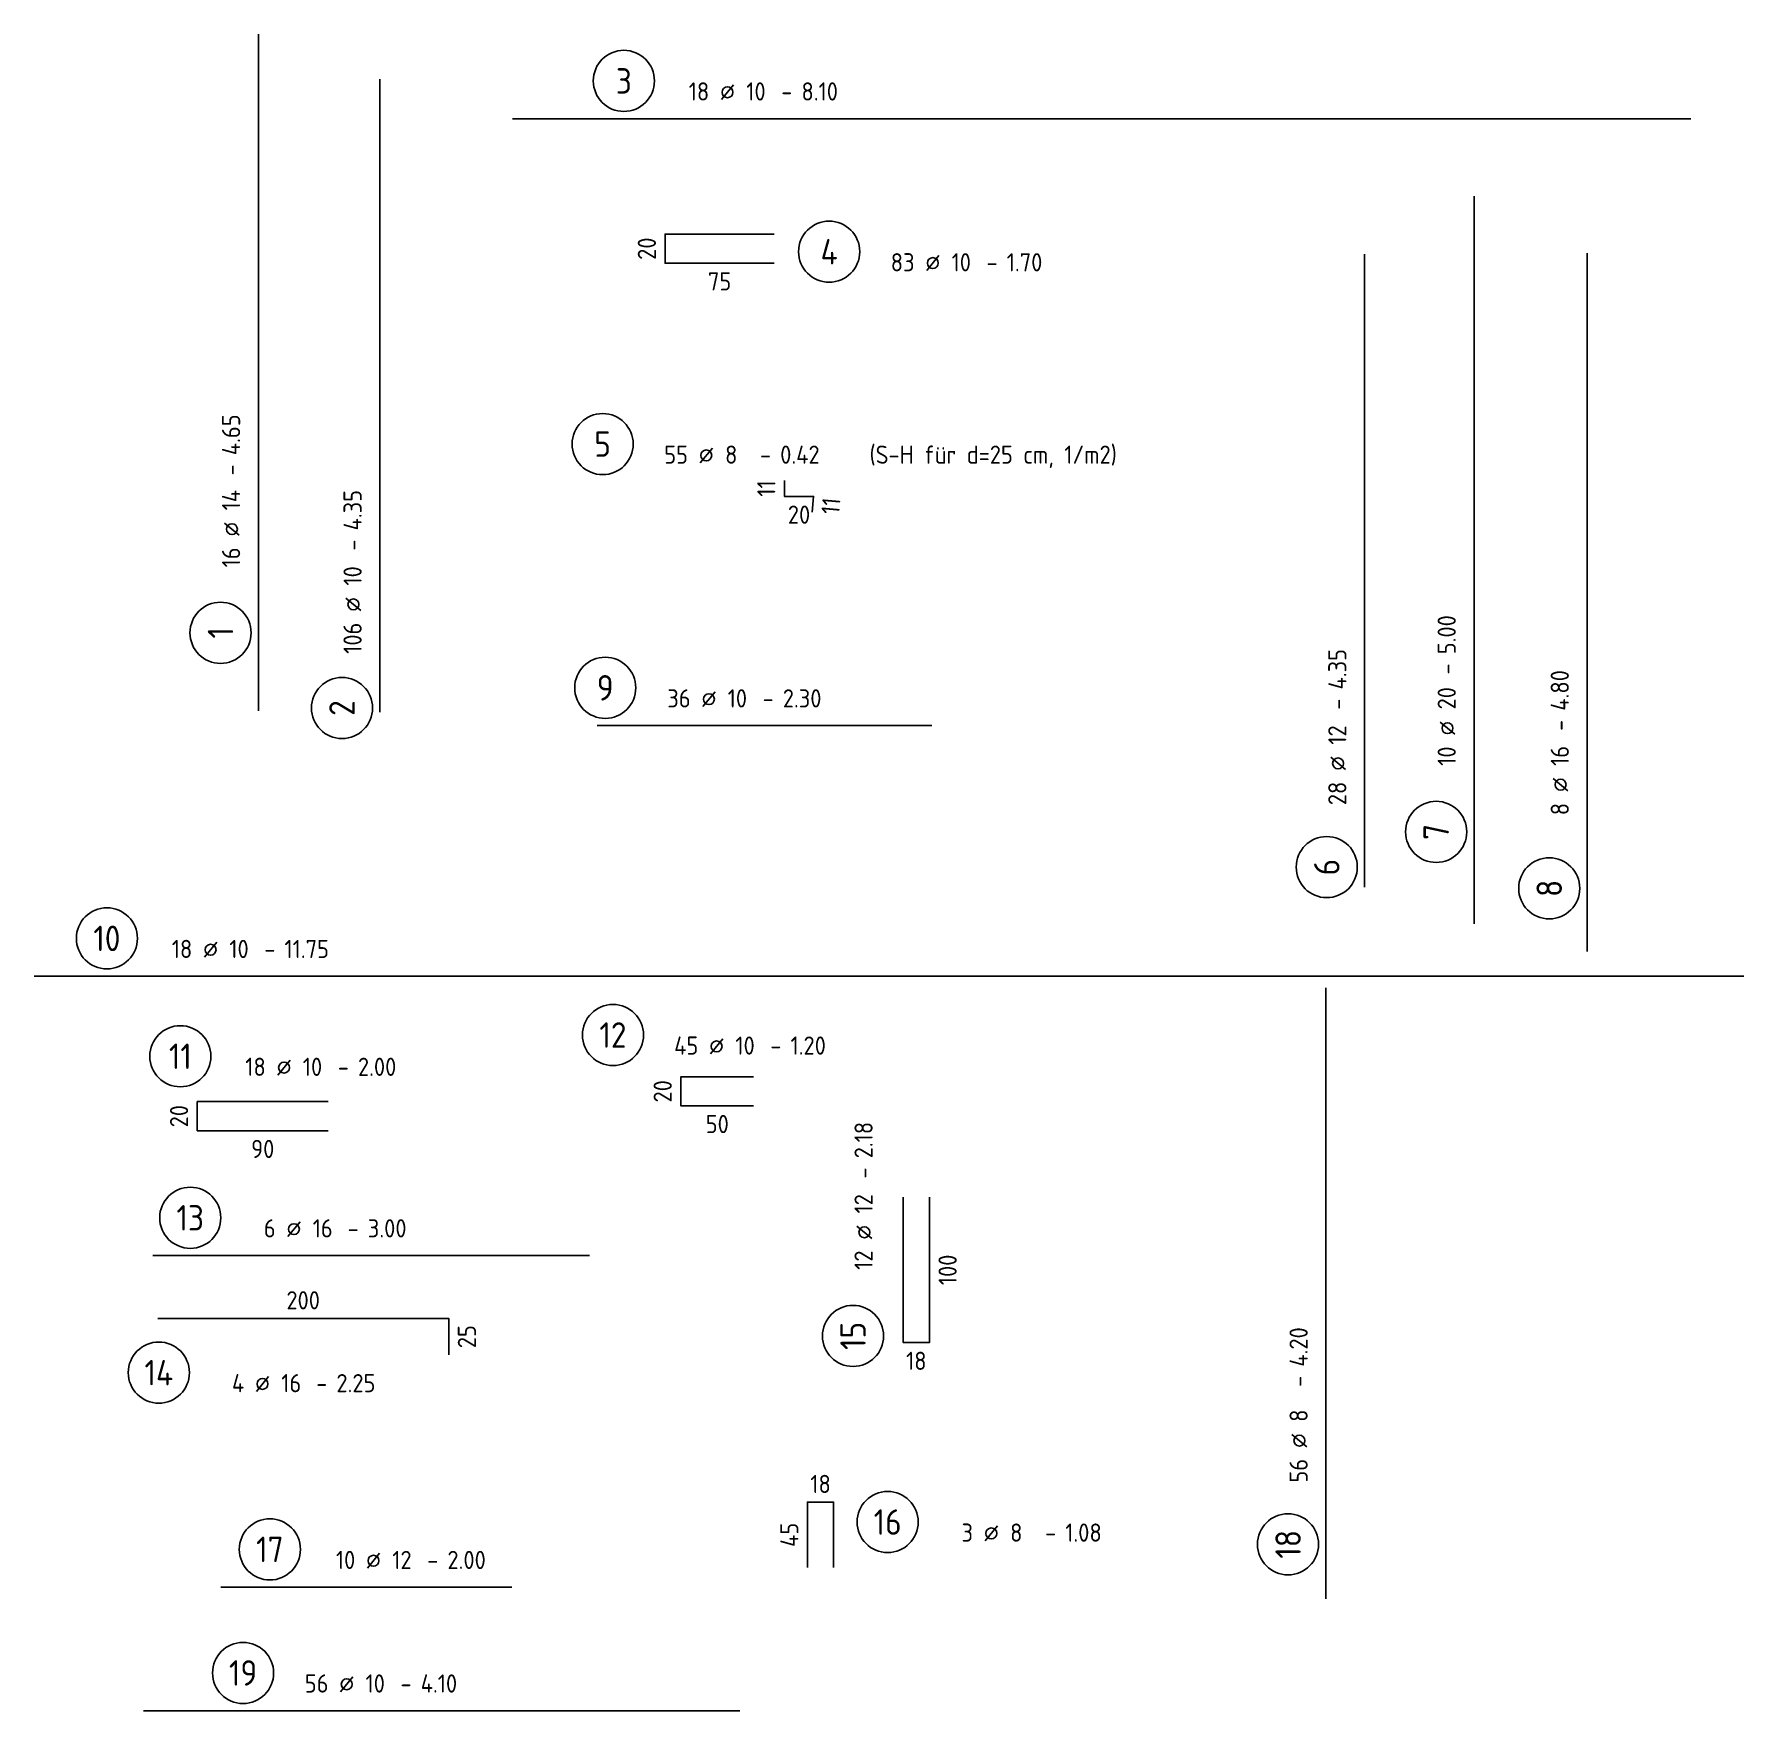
# Model space of a CAD drawing. Extents: x -13.1 to 55.8, y 0 to 34.8.
# Drawn here: x 44.04 to 55.79, y 16.79 to 28.31 of the extents above; entities that cross this region are included whole.
import ezdxf
from ezdxf.enums import TextEntityAlignment as Align

# ---------------------------------------------------------------- set-up
doc = ezdxf.new("R2010")
doc.units = 0
doc.header["$LTSCALE"] = 0.5
doc.linetypes.add('AUSGEZOGEN', pattern=[1000.01, 1000, 0.01])
doc.layers.add('RND', color=7, linetype='Continuous')
doc.styles.add('txt', font='isocp.shx')

msp = doc.modelspace()

# ---------------------------------------------------------------- texts
at = {"layer": 'RND', "color": 7, "linetype": 'AUSGEZOGEN', "style": 'txt'}
for s, rotation, p in [('20', 90, (48.249, 26.836)), ('11', 90, (49.07, 25.188)), ('11', 85, (49.514, 25.068)), ('20', 90, (48.358, 21.045)), ('20', 90, (45.034, 20.874)), ('100', 90, (50.316, 19.818)), ('25', 90, (47.012, 19.359)), ('45', 90, (49.228, 17.997))]:
    msp.add_text(s, height=0.125, rotation=rotation, dxfattribs=at).set_placement(p, align=Align.MIDDLE)
for s, p in [('75', (48.749, 26.611)), ('20', (49.295, 25.008)), ('50', (48.733, 20.82)), ('90', (45.609, 20.649)), ('200', (45.887, 19.609)), ('18', (50.101, 19.193)), ('18', (49.443, 18.347))]:
    msp.add_text(s, height=0.125, dxfattribs=at).set_placement(p, align=Align.MIDDLE)

# ---------------------------------------------------------------- blocks, each defined once
blk = doc.blocks.new('RND_AUSZ')
at = {"layer": 'RND', "color": 7, "linetype": 'Continuous'}
blk.add_line((1.341, 0.262), (1.509, 0.466), dxfattribs=at)
at = {"layer": 'RND', "color": 1, "linetype": 'Continuous'}
blk.add_circle((0, 0.52), 0.42, dxfattribs=at)
at = {"layer": 'RND', "color": 7, "linetype": 'Continuous'}
blk.add_circle((1.425, 0.364), 0.075, dxfattribs=at)
at = {"layer": 'RND', "color": 7, "linetype": 'Continuous', "style": 'txt'}
blk.add_text('-', height=0.25, dxfattribs=at).set_placement((2.163, 0.25))
for tag, p in [('WIEOFT', (-0.536, 0.25)), ('STK', (1.174, 0.25))]:
    blk.add_attdef(tag, text='', height=0.25, dxfattribs=at).set_placement(p, align=Align.RIGHT)
at = {"layer": 'RND', "color": 1, "linetype": 'Continuous', "style": 'txt'}
blk.add_attdef('POS', text='', height=0.35, dxfattribs=at).set_placement((0, 0.52), align=Align.MIDDLE)
at = {"layer": 'RND', "color": 7, "linetype": 'Continuous', "style": 'txt'}
for tag, p in [('DS', (1.683, 0.25)), ('LANG', (2.441, 0.25)), ('TEXT', (3.669, 0.25))]:
    blk.add_attdef(tag, p, '', height=0.25, dxfattribs=at)

# ---------------------------------------------------------------- linework, layer by layer
at = {"layer": 'RND', "color": 1, "linetype": 'AUSGEZOGEN'}
for points in [[(45.579, 23.66), (45.579, 28.31)], [(46.414, 23.651), (46.414, 28.001)], [(47.325, 27.729), (55.425, 27.729)], [(53.934, 22.196), (53.934, 27.196)], [(49.124, 26.936), (48.374, 26.936), (48.374, 26.736), (49.124, 26.736)], [(53.182, 22.448), (53.182, 26.798)], [(54.711, 22.005), (54.711, 26.805)], [(49.195, 25.243), (49.195, 25.133), (49.395, 25.133), (49.385, 25.024)], [(50.207, 23.558), (47.907, 23.558)], [(44.038, 21.836), (55.788, 21.836)], [(52.916, 17.557), (52.916, 21.757)], [(48.983, 21.145), (48.483, 21.145), (48.483, 20.945), (48.983, 20.945)], [(46.059, 20.974), (45.159, 20.974), (45.159, 20.774), (46.059, 20.774)], [(50.011, 20.318), (50.011, 19.318), (50.191, 19.318), (50.191, 20.318)], [(44.854, 19.916), (47.854, 19.916)], [(44.887, 19.484), (46.887, 19.484), (46.887, 19.234)], [(49.533, 17.772), (49.533, 18.222), (49.353, 18.222), (49.353, 17.772)], [(45.322, 17.637), (47.322, 17.637)], [(44.789, 16.788), (48.889, 16.788)]]:
    msp.add_lwpolyline(points, dxfattribs=at)

# ---------------------------------------------------------------- block references
at = {"layer": 'RND', "color": 7, "linetype": 'AUSGEZOGEN', "xscale": 0.5, "yscale": 0.5, "zscale": 0.5}
for p, values in [((48.091, 27.729), {'POS': '3', 'STK': '18', 'DS': '10', 'LANG': '8.10'}), ((49.502, 26.555), {'POS': '4', 'STK': '83', 'DS': '10', 'LANG': '1.70'}), ((47.945, 25.233), {'POS': '5', 'STK': '55', 'DS': '8', 'LANG': '0.42', 'TEXT': '(S-H für d=25 cm, 1/m2)'}), ((47.963, 23.558), {'POS': '9', 'STK': '36', 'DS': '10', 'LANG': '2.30'}), ((44.538, 21.836), {'POS': '10', 'STK': '18', 'DS': '10', 'LANG': '11.75'}), ((48.016, 21.172), {'POS': '12', 'STK': '45', 'DS': '10', 'LANG': '1.20'}), ((45.043, 21.026), {'POS': '11', 'STK': '18', 'DS': '10', 'LANG': '2.00'}), ((44.895, 18.852), {'POS': '14', 'STK': '4', 'DS': '16', 'LANG': '2.25'}), ((49.904, 17.825), {'POS': '16', 'STK': '3', 'DS': '8', 'LANG': '1.08'}), ((45.474, 16.788), {'POS': '19', 'STK': '56', 'DS': '10', 'LANG': '4.10'})]:
    msp.add_blockref('RND_AUSZ', p, dxfattribs=at).add_auto_attribs(values)
at = {"layer": 'RND', "color": 7, "linetype": 'AUSGEZOGEN', "xscale": 0.5, "yscale": 0.5, "zscale": 0.5, "rotation": 90}
for p, values in [((45.579, 24.196), {'POS': '1', 'STK': '16', 'DS': '14', 'LANG': '4.65'}), ((46.414, 23.679), {'POS': '2', 'STK': '106', 'DS': '10', 'LANG': '4.35'}), ((54.711, 22.44), {'POS': '8', 'STK': '8', 'DS': '16', 'LANG': '4.80'}), ((49.926, 19.364), {'POS': '15', 'STK': '12', 'DS': '12', 'LANG': '2.18'}), ((52.916, 17.932), {'POS': '18', 'STK': '56', 'DS': '8', 'LANG': '4.20'})]:
    msp.add_blockref('RND_AUSZ', p, dxfattribs=at).add_auto_attribs(values)
at = {"layer": 'RND', "color": 1, "linetype": 'AUSGEZOGEN', "xscale": 0.5, "yscale": 0.5, "zscale": 0.5, "rotation": 90}
msp.add_blockref('RND_AUSZ', (53.934, 22.828), dxfattribs=at).add_auto_attribs({'POS': '7', 'STK': '10', 'DS': '20', 'LANG': '5.00'})
at = {"layer": 'RND', "color": 191, "linetype": 'AUSGEZOGEN', "xscale": 0.5, "yscale": 0.5, "zscale": 0.5, "rotation": 90}
msp.add_blockref('RND_AUSZ', (53.182, 22.586), dxfattribs=at).add_auto_attribs({'POS': '6', 'STK': '28', 'DS': '12', 'LANG': '4.35'})
at = {"layer": 'RND', "color": 1, "linetype": 'AUSGEZOGEN', "xscale": 0.5, "yscale": 0.5, "zscale": 0.5}
for p, values in [((45.111, 19.916), {'POS': '13', 'STK': '6', 'DS': '16', 'LANG': '3.00'}), ((45.658, 17.637), {'POS': '17', 'STK': '10', 'DS': '12', 'LANG': '2.00'})]:
    msp.add_blockref('RND_AUSZ', p, dxfattribs=at).add_auto_attribs(values)

msp.set_redraw_order([(e.dxf.handle, doc.entitydb.next_handle()) for e in msp.query("TEXT MTEXT ATTDEF DIMENSION ARC_DIMENSION")])  # texts and dimensions are drawn at this point

doc.saveas('drawing.dxf')
